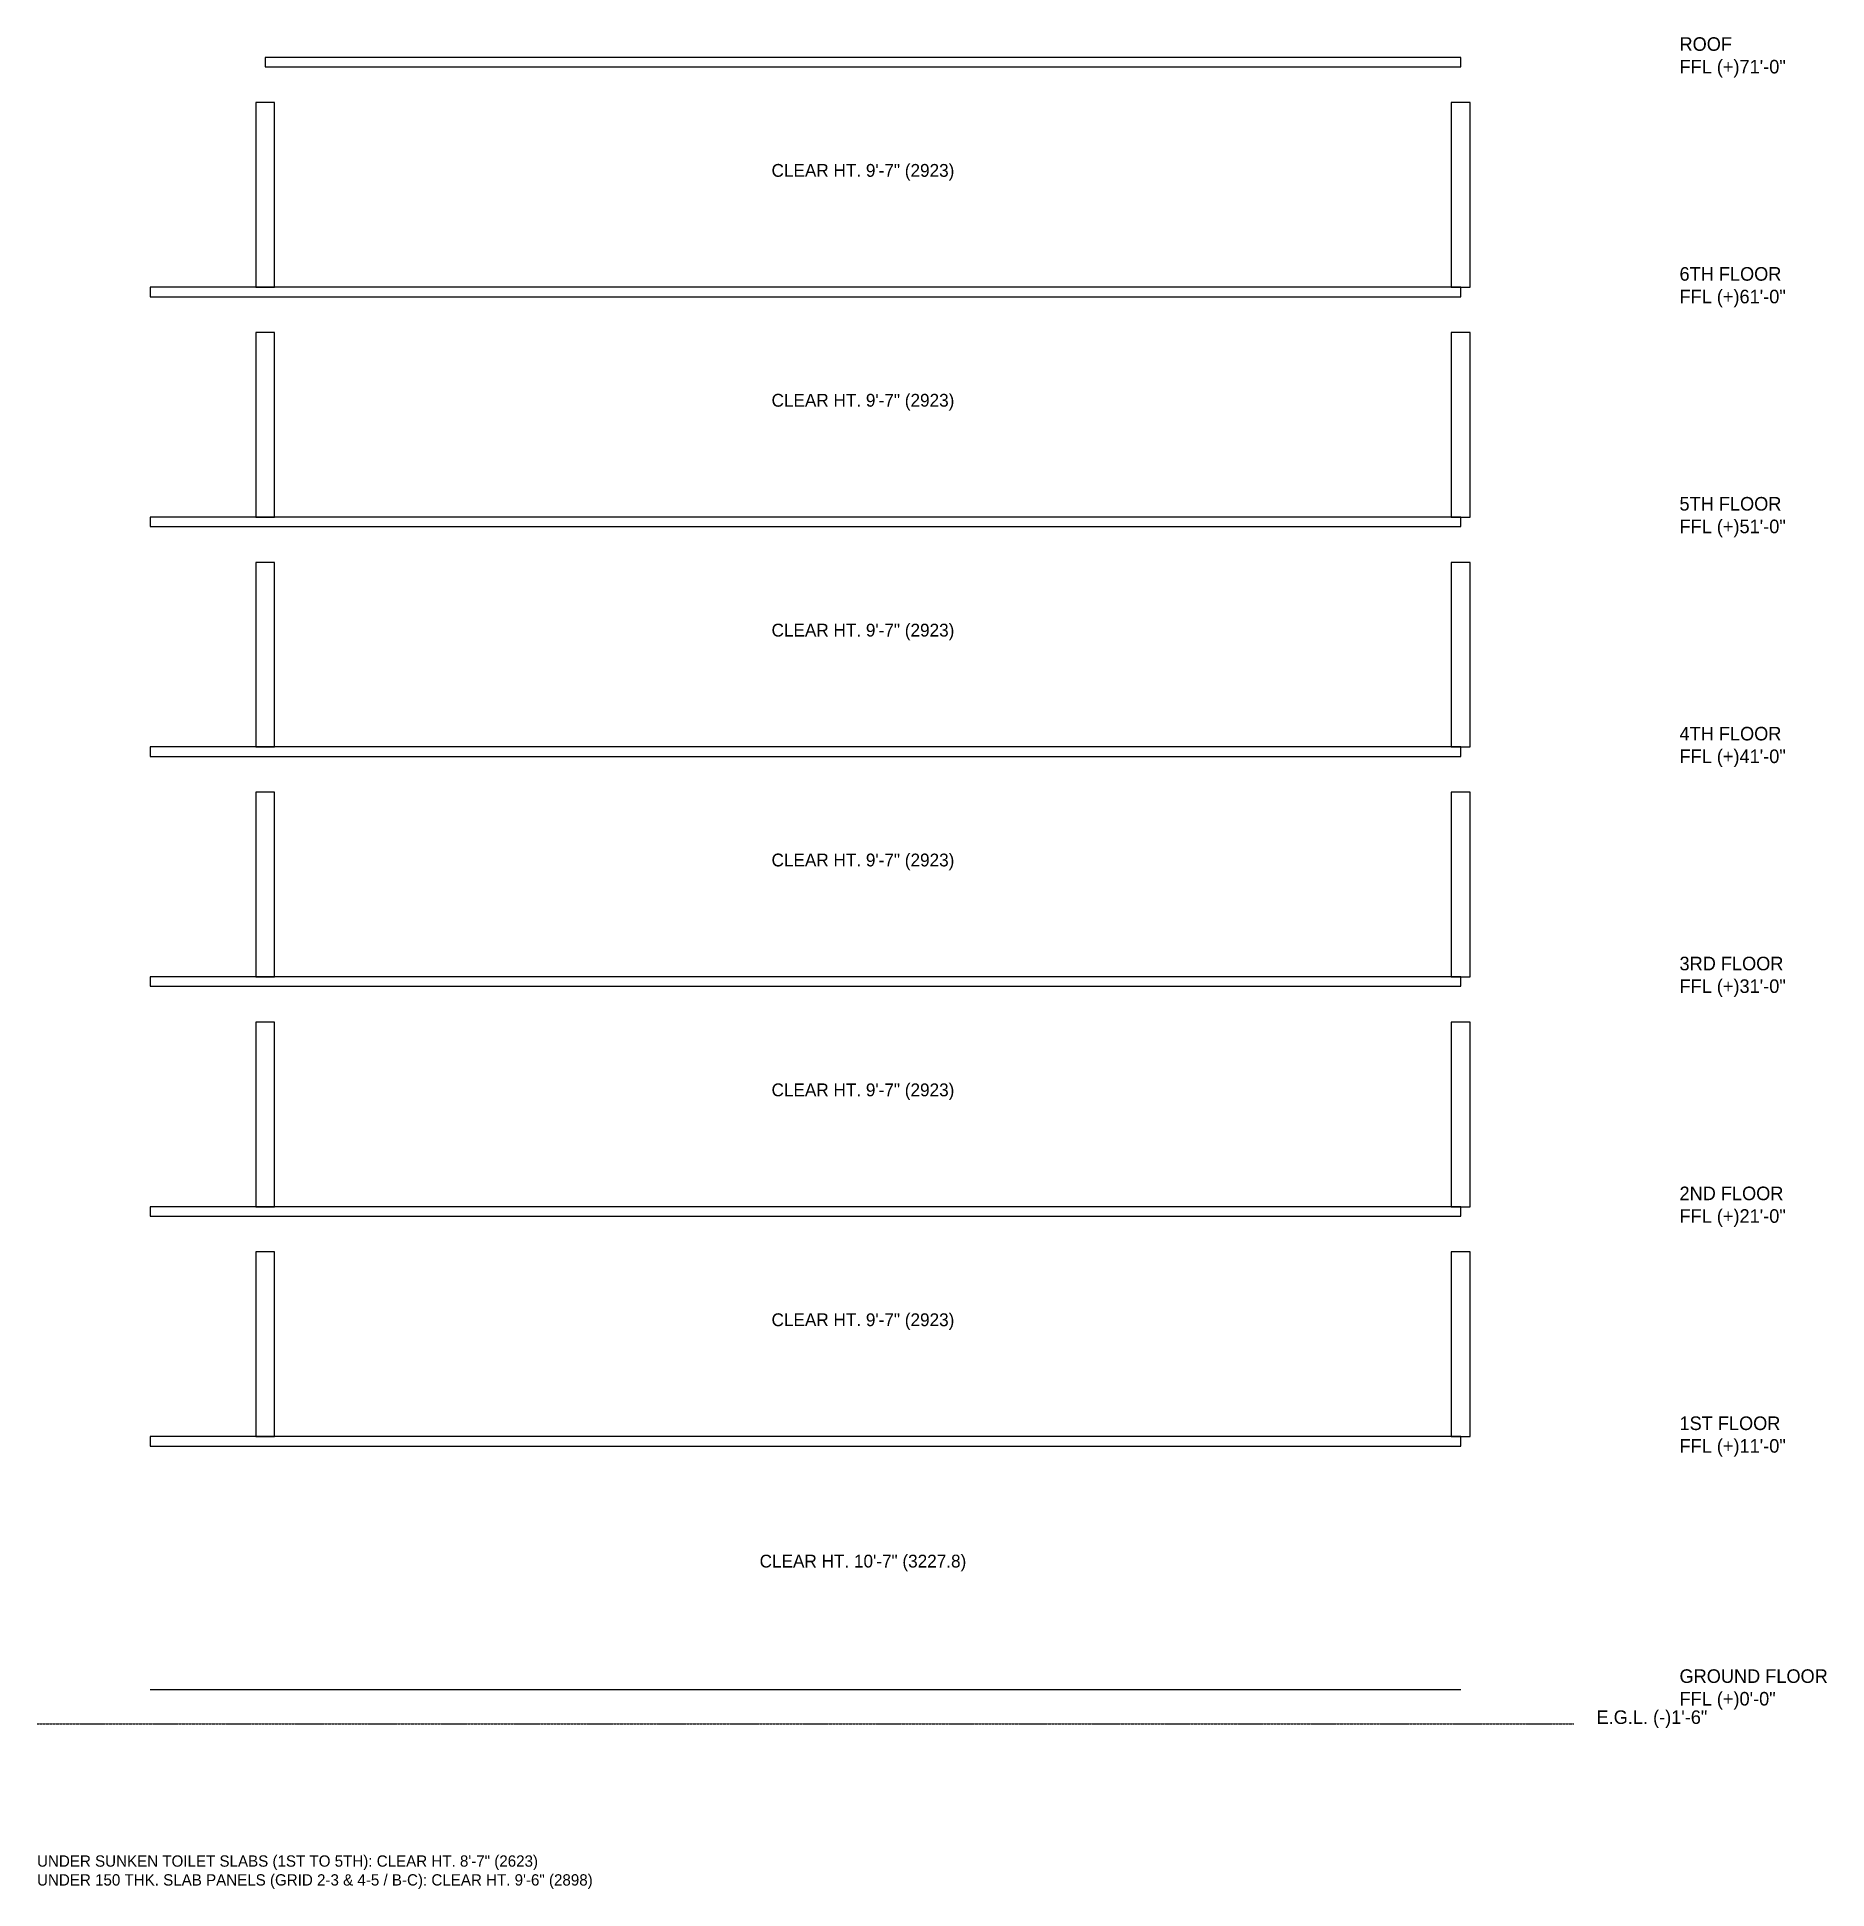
# Model space of a CAD drawing. Header units: millimetres. Extents: x -4369 to 320704, y -106852 to 19948.
# Drawn here: x 296976 to 320704, y -102645 to -78089 of the extents above; entities that cross this region are included whole.
import ezdxf

# ---------------------------------------------------------------- set-up
doc = ezdxf.new("R2010")
doc.units = ezdxf.units.MM
doc.linetypes.add('DASHED', pattern=[1.524, 1.27, -0.254])
for name, color, linetype in [('A-LEVEL', 2, 'Continuous'), ('A-SECT', 7, 'Continuous'), ('A-TEXT', 7, 'Continuous')]:
    doc.layers.add(name, color=color, linetype=linetype)

msp = doc.modelspace()

# ---------------------------------------------------------------- texts
at = {"layer": 'A-LEVEL'}
msp.add_text('E.G.L. (-)1\'-6"', height=180, dxfattribs=at).set_placement((317649.6, -100457.2))
at = {"layer": 'A-LEVEL', "char_height": 180, "attachment_point": 4}
for s, insert in [('ROOF\\PFFL (+)71\'-0"', (318749.6, -78359.2)), ('6TH FLOOR\\PFFL (+)61\'-0"', (318749.6, -81407.2)), ('5TH FLOOR\\PFFL (+)51\'-0"', (318749.6, -84455.2)), ('4TH FLOOR\\PFFL (+)41\'-0"', (318749.6, -87503.2)), ('3RD FLOOR\\PFFL (+)31\'-0"', (318749.6, -90551.2)), ('2ND FLOOR\\PFFL (+)21\'-0"', (318749.6, -93599.2)), ('1ST FLOOR\\PFFL (+)11\'-0"', (318749.6, -96647.2)), ('GROUND FLOOR\\PFFL (+)0\'-0"', (318749.6, -100000))]:
    msp.add_mtext(s, dxfattribs=dict(at, insert=insert))
at = {"layer": 'A-TEXT'}
for s, insert, char_height, attachment_point in [('CLEAR HT. 9\'-7" (2923)', (307924.8, -79883.2), 170, 5), ('CLEAR HT. 9\'-7" (2923)', (307924.8, -82931.2), 170, 5), ('CLEAR HT. 9\'-7" (2923)', (307924.8, -85979.2), 170, 5), ('CLEAR HT. 9\'-7" (2923)', (307924.8, -89027.2), 170, 5), ('CLEAR HT. 9\'-7" (2923)', (307924.8, -92075.2), 170, 5), ('CLEAR HT. 9\'-7" (2923)', (307924.8, -95123.2), 170, 5), ('CLEAR HT. 10\'-7" (3227.8)', (307924.8, -98323.6), 170, 5), ('UNDER SUNKEN TOILET SLABS (1ST TO 5TH): CLEAR HT. 8\'-7" (2623)\\PUNDER 150 THK. SLAB PANELS (GRID 2-3 & 4-5 / B-C): CLEAR HT. 9\'-6" (2898)', (296976, -102200), 150, 1)]:
    msp.add_mtext(s, dxfattribs=dict(at, insert=insert, char_height=char_height, attachment_point=attachment_point))

# ---------------------------------------------------------------- linework, layer by layer
at = {"layer": 'A-SECT'}
msp.add_line((298476, -100000), (315849.6, -100000), dxfattribs=at)
at = {"layer": 'A-SECT', "linetype": 'DASHED'}
msp.add_line((296976, -100457.2), (317349.6, -100457.2), dxfattribs=at)
at = {"layer": 'A-SECT'}
for points in [[(300000, -78484.2), (315849.6, -78484.2), (315849.6, -78359.2), (300000, -78359.2)], [(299875, -81407.2), (300125, -81407.2), (300125, -78959.2), (299875, -78959.2)], [(315724.6, -81407.2), (315974.6, -81407.2), (315974.6, -78959.2), (315724.6, -78959.2)], [(298476, -81532.2), (315849.6, -81532.2), (315849.6, -81407.2), (298476, -81407.2)], [(299875, -84455.2), (300125, -84455.2), (300125, -82007.2), (299875, -82007.2)], [(315724.6, -84455.2), (315974.6, -84455.2), (315974.6, -82007.2), (315724.6, -82007.2)], [(298476, -84580.2), (315849.6, -84580.2), (315849.6, -84455.2), (298476, -84455.2)], [(299875, -87503.2), (300125, -87503.2), (300125, -85055.2), (299875, -85055.2)], [(315724.6, -87503.2), (315974.6, -87503.2), (315974.6, -85055.2), (315724.6, -85055.2)], [(298476, -87628.2), (315849.6, -87628.2), (315849.6, -87503.2), (298476, -87503.2)], [(299875, -90551.2), (300125, -90551.2), (300125, -88103.2), (299875, -88103.2)], [(315724.6, -90551.2), (315974.6, -90551.2), (315974.6, -88103.2), (315724.6, -88103.2)], [(298476, -90676.2), (315849.6, -90676.2), (315849.6, -90551.2), (298476, -90551.2)], [(299875, -93599.2), (300125, -93599.2), (300125, -91151.2), (299875, -91151.2)], [(315724.6, -93599.2), (315974.6, -93599.2), (315974.6, -91151.2), (315724.6, -91151.2)], [(298476, -93724.2), (315849.6, -93724.2), (315849.6, -93599.2), (298476, -93599.2)], [(299875, -96647.2), (300125, -96647.2), (300125, -94199.2), (299875, -94199.2)], [(315724.6, -96647.2), (315974.6, -96647.2), (315974.6, -94199.2), (315724.6, -94199.2)], [(298476, -96772.2), (315849.6, -96772.2), (315849.6, -96647.2), (298476, -96647.2)]]:
    msp.add_lwpolyline(points, close=True, dxfattribs=at)

msp.set_redraw_order([(e.dxf.handle, doc.entitydb.next_handle()) for e in msp.query("TEXT MTEXT ATTDEF DIMENSION ARC_DIMENSION")])  # texts and dimensions are drawn at this point

doc.saveas('drawing.dxf')
